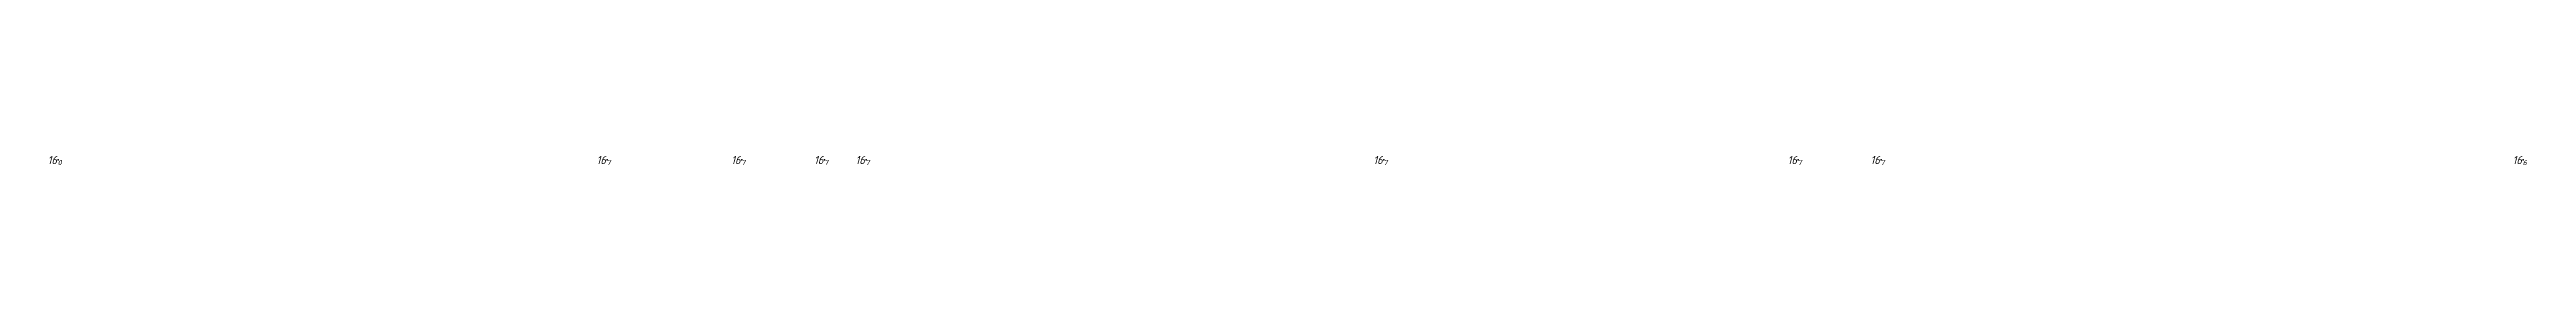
# Model space of a CAD drawing. Header units: metres. Extents: x 555406 to 556003, y 5031197 to 5031451.
# Drawn here: x 555407.2 to 555646.3, y 5031278.5 to 5031279.4 of the extents above; entities that cross this region are included whole.
import ezdxf
from ezdxf.enums import TextEntityAlignment as Align

# ---------------------------------------------------------------- set-up
doc = ezdxf.new("R2010")
doc.units = ezdxf.units.M
doc.layers.add('DEPTHS_TEXT', color=7, linetype='Continuous')
doc.layers.add('POINTS', color=8, linetype='Continuous')
doc.styles.add('ISO', font='iso')

msp = doc.modelspace()

# ---------------------------------------------------------------- texts
at = {"layer": 'DEPTHS_TEXT', "linetype": 'Continuous', "style": 'ISO', "oblique": 15}
for p in [(555407.87, 5031279), (555460.87, 5031279), (555473.87, 5031279), (555481.87, 5031279), (555485.87, 5031279), (555535.87, 5031279), (555575.87, 5031279), (555583.87, 5031279), (555645.87, 5031279)]:
    msp.add_text('16', height=0.8, dxfattribs=at).set_placement(p, align=Align.MIDDLE_RIGHT)
for s, p in [('0', (555407.95, 5031279)), ('7', (555460.95, 5031279)), ('7', (555473.95, 5031279)), ('7', (555481.95, 5031279)), ('7', (555485.95, 5031279)), ('7', (555535.95, 5031279)), ('7', (555575.95, 5031279)), ('7', (555583.95, 5031279)), ('6', (555645.95, 5031279))]:
    msp.add_text(s, height=0.5, dxfattribs=at).set_placement(p, align=Align.TOP_LEFT)

# ---------------------------------------------------------------- linework, layer by layer
at = {"layer": 'POINTS', "linetype": 'Continuous'}
for p in [(555408, 5031279, 16), (555461, 5031279, 16.7), (555474, 5031279, 16.7), (555482, 5031279, 16.7), (555486, 5031279, 16.7), (555536, 5031279, 16.7), (555576, 5031279, 16.7), (555584, 5031279, 16.7), (555646, 5031279, 16.6)]:
    msp.add_point(p, dxfattribs=at)

msp.set_redraw_order([(e.dxf.handle, doc.entitydb.next_handle()) for e in msp.query("TEXT MTEXT ATTDEF DIMENSION ARC_DIMENSION")])  # texts and dimensions are drawn at this point

doc.saveas('drawing.dxf')
